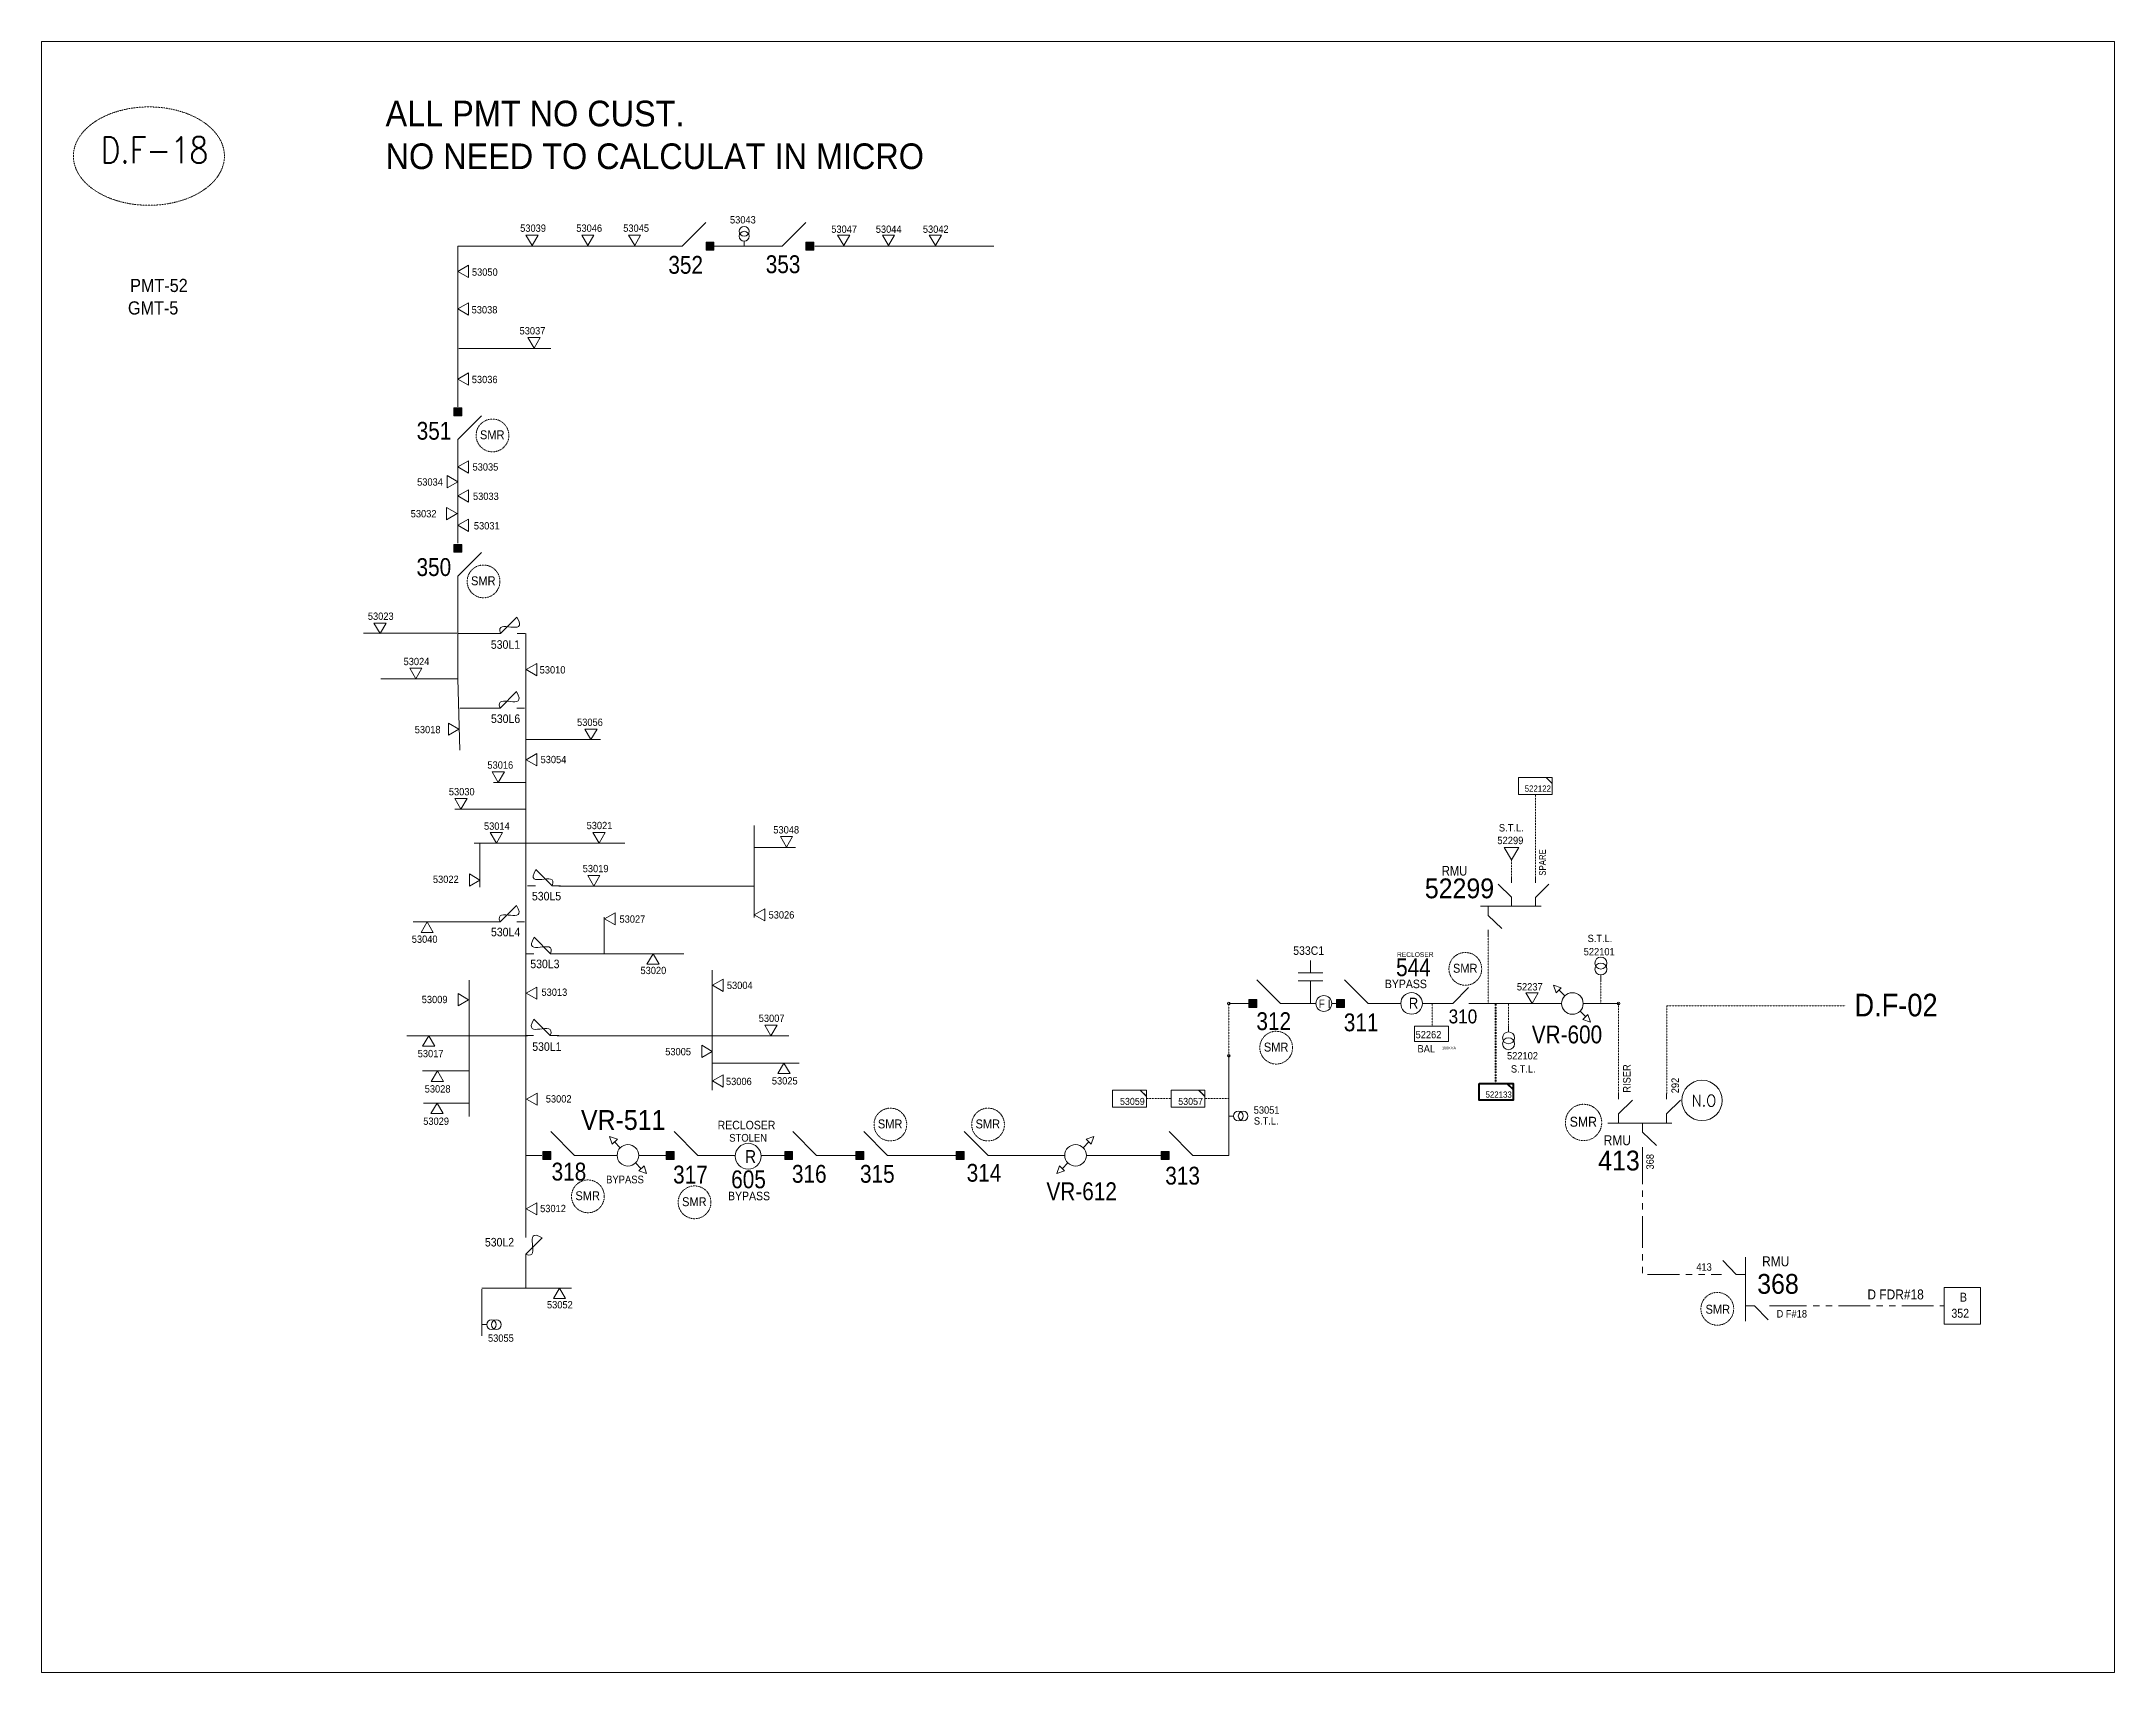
# Model space of a CAD drawing. Header units: metres. Extents: x 65984 to 144644, y -19036 to 23726.
# Drawn here: x 84361 to 85754, y -6092 to -4997 of the extents above; entities that cross this region are included whole.
import ezdxf
from ezdxf.enums import TextEntityAlignment as Align

# ---------------------------------------------------------------- set-up
doc = ezdxf.new("R2010")
doc.units = ezdxf.units.M
doc.header["$MEASUREMENT"] = 0
doc.linetypes.add('( Phantom )', pattern=[2.5, 1.25, -0.25, 0.25, -0.25, 0.25, -0.25])
doc.linetypes.add('DGN Style 3', pattern=[0.013877, 0, -0.013877])
doc.layers.get('0').update_dxf_attribs({"color": 95, "lineweight": 40})
for name, color, linetype, lineweight in [('ABS', 7, 'Continuous', 40), ('ABS NUMBER', 112, 'Continuous', 30), ('CAPACITOR', 5, 'Continuous', 40), ('d_eos', 111, 'Continuous', 40), ('d_eos no', 121, 'Continuous', 40), ('d_fco', 5, 'Continuous', 40), ('d_fco text', 95, 'Continuous', 40), ('d_switch', 95, 'Continuous', 40), ('d_tf', 1, 'Continuous', 40), ('d_tf no', 6, 'Continuous', 40), ('d_ug cable', 95, 'Continuous', 40), ('d_ug tf', 1, 'Continuous', 40), ('EARTH FAULT INDICATOR', 95, 'Continuous', 40), ('FDR  2  05', 154, 'Continuous', 40), ('FDR  2  19', 172, 'Continuous', 40), ('fedr no', 95, 'Continuous', 40), ('GRID STATION  04', 7, 'Continuous', 40), ('Level 37', 7, 'Continuous', 0), ('O H MAIN FEEDER', 4, 'Continuous', 100), ('REGULATOR', 5, 'Continuous', 40), ('SW N O', 114, 'Continuous', 30)]:
    doc.layers.add(name, color=color, linetype=linetype, lineweight=lineweight)
doc.styles.add('NASKHF', font='naskhf.shx', dxfattribs={"height": 8})
doc.styles.add('Style-Andalus', font='andlso.ttf')
doc.styles.add('Style-Arial', font='arial.ttf')
doc.styles.add('Style-ENGINEERING', font='ENGINEERING.shx')
doc.styles.add('Style-msdefault', font='msdefault.shx')
doc.styles.add('Style-STANDARD', font='STANDARD.shx')

msp = doc.modelspace()

# ---------------------------------------------------------------- texts
at = {"layer": 'ABS NUMBER', "color": 7, "lineweight": 13, "style": 'Style-Arial'}
for s, height, width, p in [('352', 11.98, 0.833333, (84782.4, -5140.6)), ('353', 11.98, 0.833333, (84847.8, -5140.2)), ('VR-511', 13.31, 0.9, (84723.7, -5714)), ('605', 11.98, 0.833333, (84824.6, -5754.5)), ('316', 11.98, 0.833333, (84865.4, -5750.8))]:
    msp.add_text(s, height=height, dxfattribs=dict(at, width=width)).set_placement(p, align=Align.TOP_LEFT)
at = {"layer": 'ABS NUMBER', "color": 2, "lineweight": 13, "style": 'Style-Arial', "width": 0.833333}
for s, p in [('351', (84613.4, -5252)), ('350', (84613.3, -5343.5)), ('318', (84704, -5749.3)), ('317', (84785.6, -5751.3)), ('315', (84911.1, -5750.8))]:
    msp.add_text(s, height=11.98, dxfattribs=at).set_placement(p, align=Align.TOP_LEFT)
at = {"layer": 'ABS NUMBER', "color": 7, "lineweight": 13, "style": 'Style-Arial', "width": 0.833333}
for s, p in [('544', (85271.1, -5624.1)), ('311', (85236, -5661.1)), ('VR-600', (85362.2, -5669.2)), ('313', (85116.1, -5764))]:
    msp.add_text(s, height=11.98, dxfattribs=at).set_placement(p)
at = {"layer": 'ABS NUMBER', "color": 2, "lineweight": 13, "style": 'Style-Arial'}
for s, height, width, p in [('312', 11.98, 0.833333, (85177.3, -5660.3)), ('310', 9.35, 0.88, (85306.4, -5655.8))]:
    msp.add_text(s, height=height, dxfattribs=dict(at, width=width)).set_placement(p)
at = {"layer": 'ABS NUMBER', "color": 2, "lineweight": 13, "style": 'Style-Arial', "width": 0.833333}
msp.add_text('314', height=11.98, dxfattribs=at).set_placement((85006, -5750.1), align=Align.TOP_RIGHT)
at = {"layer": 'ABS NUMBER', "color": 7, "lineweight": 13, "style": 'Style-Arial', "width": 0.833333}
msp.add_text('VR-612', height=11.98, dxfattribs=at).set_placement((85083.6, -5762.5), align=Align.TOP_RIGHT)
at = {"layer": 'd_eos no', "color": 7, "linetype": 'Continuous', "lineweight": 13, "style": 'Style-Arial'}
for s, height, width, p in [('PMT-52', 8.84, 0.88, (84421, -5156)), ('GMT-5', 8.84, 0.88, (84419.5, -5171.1)), ('52299', 13.31, 0.9, (85290.4, -5558.5))]:
    msp.add_text(s, height=height, dxfattribs=dict(at, width=width)).set_placement(p, align=Align.TOP_LEFT)
at = {"layer": 'd_eos no', "color": 2, "linetype": 'Continuous', "lineweight": 13, "style": 'Style-Arial', "width": 0.9}
for s, p in [('413', (85406.8, -5741.2)), ('368', (85513.6, -5824))]:
    msp.add_text(s, height=13.31, dxfattribs=at).set_placement(p, align=Align.TOP_LEFT)
at = {"layer": 'd_fco text', "color": 7, "linetype": 'Continuous', "lineweight": 13, "style": 'Style-msdefault', "width": 0.916667}
for s, p in [('530L1', (84682.8, -5398.6)), ('530L6', (84682.9, -5448.4))]:
    msp.add_text(s, height=5.75, rotation=0.0135, dxfattribs=at).set_placement(p, align=Align.TOP_RIGHT)
for s, p in [('530L5', (84690.8, -5567.5)), ('530L3', (84689.7, -5613)), ('530L1', (84691, -5668.5)), ('RECLOSER', (84815.5, -5721.2)), ('530L2', (84659.2, -5799.8))]:
    msp.add_text(s, height=5.75, dxfattribs=at).set_placement(p, align=Align.TOP_LEFT)
at = {"layer": 'd_fco text', "color": 174, "linetype": 'Continuous', "lineweight": 13, "style": 'Style-msdefault', "width": 0.916667}
msp.add_text('530L4', height=5.75, rotation=0.0135, dxfattribs=at).set_placement((84682.9, -5591.6), align=Align.TOP_RIGHT)
msp.add_text('533C1', height=5.75, dxfattribs=at).set_placement((85202, -5609.8))
at = {"layer": 'd_fco text', "color": 7, "linetype": 'Continuous', "lineweight": 13, "style": 'Style-msdefault', "width": 0.916667}
msp.add_text('RECLOSER', height=3.19, dxfattribs=at).set_placement((85271.7, -5611.2))
at = {"layer": 'd_fco text', "color": 2, "linetype": 'Continuous', "lineweight": 13, "attachment_point": 1, "style": 'NASKHF'}
for s, insert, char_height in [('\\Fmsdefault;\\H1x;\\W0.916667; BYPASS \\P', (85261.6, -5626.4), 5.75), ('\\Fmsdefault;\\H1x;\\W0.916667;STOLEN', (84823.3, -5730), 5.175), ('\\Fmsdefault;\\H1x;\\W0.916667;BYPASS', (84740.6, -5758), 5.169), ('\\Fmsdefault;\\H1x;\\W0.916667;BYPASS', (84822.5, -5768.8), 5.743)]:
    msp.add_mtext(s, dxfattribs=dict(at, insert=insert, char_height=char_height))
at = {"layer": 'd_switch', "color": 7, "linetype": 'Continuous', "lineweight": 13, "style": 'Style-ENGINEERING', "width": 0.857143}
msp.add_text('SPARE', height=4.57, rotation=90, dxfattribs=at).set_placement((85367.1, -5538.9), align=Align.TOP_RIGHT)
at = {"layer": 'd_switch', "color": 7, "linetype": 'Continuous', "lineweight": 13, "style": 'Style-ENGINEERING', "width": 0.921053}
for s, p in [('RISER', (85423.5, -5702.3)), ('292', (85456, -5702.7)), ('368', (85439.1, -5753.9))]:
    msp.add_text(s, height=5.06, rotation=90, dxfattribs=at).set_placement(p, align=Align.TOP_LEFT)
at = {"layer": 'd_switch', "color": 2, "linetype": 'Continuous', "lineweight": 13, "style": 'Style-ENGINEERING', "width": 0.921053}
for s, p in [('413', (85472.7, -5816.8)), ('D F#18', (85526.6, -5848.2))]:
    msp.add_text(s, height=5.06, dxfattribs=at).set_placement(p, align=Align.TOP_LEFT)
at = {"layer": 'd_tf no', "color": 2, "linetype": 'Continuous', "lineweight": 13, "style": 'Style-msdefault', "width": 0.945946}
for s, p in [('53039', (84682.9, -5119.5)), ('53046', (84720.6, -5119.5)), ('53045', (84752.1, -5119.5)), ('53043', (84823.8, -5113.9)), ('53047', (84891.8, -5120.2)), ('53044', (84921.7, -5120.2)), ('53042', (84953.3, -5120.2)), ('53038', (84650.3, -5174.3)), ('53037', (84682.5, -5188.4)), ('53036', (84650.4, -5221.1)), ('53035', (84650.9, -5279.8)), ('53033', (84651.2, -5299.5)), ('53032', (84609.4, -5311.2)), ('53031', (84651.8, -5319.3)), ('53056', (84721.1, -5451.2))]:
    msp.add_text(s, height=4.92, dxfattribs=at).set_placement(p, align=Align.TOP_LEFT)
at = {"layer": 'd_tf no', "color": 174, "linetype": 'Continuous', "lineweight": 13, "style": 'Style-msdefault'}
for s, height, width, p in [('53050', 4.92, 0.945946, (84650.5, -5149)), ('53023', 4.92, 0.945946, (84580.6, -5380)), ('53024', 4.92, 0.945946, (84604.6, -5410.4)), ('53010', 4.92, 0.945946, (84696, -5416)), ('53018', 4.92, 0.945946, (84612.1, -5456.1)), ('53016', 4.92, 0.945946, (84660.9, -5479.9)), ('53054', 4.92, 0.945946, (84696.6, -5476.2)), ('53030', 4.92, 0.945946, (84635, -5497.8)), ('53014', 4.92, 0.945946, (84658.6, -5520.9)), ('53021', 4.92, 0.945946, (84727.5, -5520.5)), ('53048', 4.92, 0.945946, (84852.9, -5523.4)), ('S.T.L.', 4.96, 0.947368, (85340.1, -5522)), ('52299', 4.96, 0.947368, (85339.1, -5530.5)), ('53019', 4.92, 0.945946, (84724.9, -5549.4)), ('53022', 4.92, 0.945946, (84624.3, -5556.6)), ('53026', 4.92, 0.945946, (84849.7, -5580.5)), ('53027', 4.92, 0.945946, (84749.6, -5583.3)), ('53040', 4.92, 0.945946, (84610.1, -5596.8)), ('522101', 4.92, 0.945946, (85397.1, -5605.2)), ('53020', 4.92, 0.945946, (84763.7, -5617.8)), ('53009', 4.92, 0.945946, (84616.8, -5637.3)), ('53013', 4.92, 0.945946, (84697.2, -5632.4)), ('53004', 4.92, 0.945946, (84821.7, -5627.8)), ('53007', 4.92, 0.945946, (84843.1, -5649.9)), ('53017', 4.92, 0.945946, (84614.1, -5673.6)), ('53005', 4.92, 0.945946, (84780.3, -5672.3)), ('53006', 4.92, 0.945946, (84821.1, -5692.3)), ('53025', 4.92, 0.945946, (84851.9, -5691.9)), ('53028', 4.92, 0.945946, (84618.8, -5697.3)), ('53029', 4.92, 0.945946, (84617.8, -5719)), ('53012', 4.92, 0.945946, (84696.3, -5777.6)), ('53052', 4.92, 0.945946, (84700.9, -5842.2)), ('53055', 4.92, 0.945946, (84661.3, -5864.6))]:
    msp.add_text(s, height=height, dxfattribs=dict(at, width=width)).set_placement(p, align=Align.TOP_LEFT)
at = {"layer": 'd_tf no', "color": 2, "linetype": 'Continuous', "lineweight": 13, "style": 'Style-msdefault', "width": 0.945946}
msp.add_text('53034', height=4.92, dxfattribs=at).set_placement((84631, -5289.9), align=Align.TOP_RIGHT)
at = {"layer": 'd_tf no', "color": 174, "linetype": 'Continuous', "lineweight": 13, "style": 'Style-msdefault', "width": 0.945946}
for s, height, p in [('522122', 4.18, (85375.1, -5496.1)), ('53002', 4.92, (84717.4, -5704)), ('53059', 4.72, (85102.3, -5705.8)), ('53057', 4.72, (85141.4, -5705.8)), ('53051', 4.92, (85192.8, -5711.5))]:
    msp.add_text(s, height=height, dxfattribs=at).set_placement(p, align=Align.TOP_RIGHT)
at = {"layer": 'd_tf no', "color": 7, "linetype": 'Continuous', "lineweight": 13, "style": 'Style-msdefault', "width": 0.945946}
msp.add_text('S.T.L.', height=4.92, dxfattribs=at).set_placement((85399.7, -5596.3), align=Align.TOP_LEFT)
at = {"layer": 'd_tf no', "color": 2, "linetype": 'Continuous', "lineweight": 13, "style": 'Style-msdefault', "width": 0.945946}
msp.add_text('52237', height=4.92, dxfattribs=at).set_placement((85352.2, -5633.7))
at = {"layer": 'd_tf no', "color": 174, "linetype": 'Continuous', "lineweight": 13, "style": 'Style-msdefault', "width": 0.945946}
for s, height, p in [('52262', 4.92, (85284.2, -5665.8)), ('100KVA', 1.86, (85301.9, -5673.2)), ('522102', 4.92, (85345.6, -5680))]:
    msp.add_text(s, height=height, dxfattribs=at).set_placement(p)
at = {"layer": 'd_tf no', "color": 7, "linetype": 'Continuous', "lineweight": 13, "style": 'Style-msdefault', "width": 0.945946}
for s, p in [('BAL', (85285.5, -5675.3)), ('S.T.L.', (85348.2, -5688.8))]:
    msp.add_text(s, height=4.92, dxfattribs=at).set_placement(p)
at = {"layer": 'd_tf no', "color": 174, "linetype": 'Continuous', "lineweight": 40, "style": 'Style-msdefault', "width": 0.945946}
msp.add_text('522133', height=4.18, dxfattribs=at).set_placement((85348.8, -5701.5), align=Align.TOP_RIGHT)
at = {"layer": 'd_tf no', "color": 7, "linetype": 'Continuous', "lineweight": 13, "style": 'Style-msdefault', "width": 0.945946}
msp.add_text('S.T.L.', height=4.92, dxfattribs=at).set_placement((85192.2, -5718.8), align=Align.TOP_RIGHT)
at = {"layer": 'd_tf no', "color": 2, "linetype": 'Continuous', "lineweight": 13, "ltscale": 2.495242, "insert": (84592.5, -5036.4), "char_height": 17.204, "attachment_point": 1, "style": 'NASKHF'}
msp.add_mtext('\\Fmsdefault;\\H1x;\\W0.945946;ALL PMT NO CUST.\\PNO NEED TO CALCULAT IN MICRO', dxfattribs=at)
at = {"layer": 'd_tf no', "color": 2, "lineweight": 13, "attachment_point": 1, "style": 'NASKHF'}
for insert, char_height in [((84655.9, -5257.7), 5.992), ((84649.9, -5355.7), 5.992), ((85309.3, -5615.8), 5.992), ((85182.3, -5668.7), 5.992), ((84923.1, -5720.3), 5.992), ((84988.7, -5720.3), 5.992), ((85387.7, -5718.5), 6.658), ((84720, -5768.5), 5.992), ((84791.6, -5772.5), 5.992), ((85478.9, -5844.7), 5.992)]:
    msp.add_mtext('\\Fmsdefault;\\H1x;\\W0.925;SMR\\P', dxfattribs=dict(at, insert=insert, char_height=char_height))
at = {"layer": 'fedr no', "color": 6, "linetype": 'Continuous', "lineweight": 13, "style": 'Style-STANDARD', "width": 0.909091}
msp.add_text('D.F-18', height=17.68, dxfattribs=at).set_placement((84437.3, -5069.5), align=Align.MIDDLE_CENTER)
at = {"layer": 'GRID STATION  04', "color": 55, "linetype": 'Continuous', "lineweight": 13, "style": 'Style-msdefault', "width": 0.9}
msp.add_text('D.F-02', height=15.18, dxfattribs=at).set_placement((85578.9, -5635.9), align=Align.TOP_LEFT)
at = {"layer": 'GRID STATION  04', "color": 7, "linetype": 'Continuous', "lineweight": 13, "style": 'Style-msdefault', "width": 0.9}
msp.add_text('D FDR#18', height=6.66, dxfattribs=at).set_placement((85587.6, -5834.4), align=Align.TOP_LEFT)
at = {"layer": 'GRID STATION  04', "color": 174, "linetype": 'Continuous', "lineweight": 13, "style": 'Style-msdefault', "width": 0.888889}
for s, p in [('B', (85649.7, -5836.6)), ('352', (85644, -5847.4))]:
    msp.add_text(s, height=5.99, dxfattribs=at).set_placement(p, align=Align.TOP_LEFT)
at = {"layer": 'Level 37', "color": 7, "linetype": 'Continuous', "lineweight": 13, "style": 'Style-msdefault', "width": 0.86}
msp.add_text('RMU', height=6.52, dxfattribs=at).set_placement((85301.8, -5550.1), align=Align.TOP_LEFT)
at = {"layer": 'Level 37', "color": 2, "linetype": 'Continuous', "lineweight": 13, "style": 'Style-msdefault', "width": 0.9}
for p in [(85410.5, -5730.9), (85516.9, -5812.2)]:
    msp.add_text('RMU', height=6.66, dxfattribs=at).set_placement(p, align=Align.TOP_LEFT)

# ---------------------------------------------------------------- blocks, each defined once
blk = doc.blocks.new('*U1326')
at = {"layer": 'd_eos', "color": 2, "linetype": 'Continuous', "lineweight": 13, "ltscale": 1.821262}
for p, q in [((-12.9, 12.1), (-12.9, 14.9)), ((-12.9, 4.7), (-5.9, 11.5)), ((11.3, 12.1), (11.3, 14.9)), ((11.3, 4.7), (18.3, 11.5)), ((14, 0), (-18.3, 0)), ((-12.9, 0), (-12.9, 4.7)), ((-0.8, 0), (-0.8, -4.6)), ((11.3, 0), (11.3, 4.7)), ((-0.8, -4.6), (6.2, -11.4)), ((-0.8, -12.1), (-0.8, -14.9))]:
    blk.add_line(p, q, dxfattribs=at)
blk = doc.blocks.new('TFU_1_3')
at = {"color": 0, "linetype": 'ByBlock', "lineweight": -2, "ltscale": 500}
blk.add_line((0, 5000), (0, 0), dxfattribs=at)
for centre in [(0, 15000), (0, 10000)]:
    blk.add_circle(centre, 5000, dxfattribs=at)
blk = doc.blocks.new('ABS2_1_1')
at = {"color": 0, "linetype": 'ByBlock', "lineweight": -2, "ltscale": 500}
for q in [(-29900, 43500), (0, 0)]:
    blk.add_line((0, 13600), q, dxfattribs=at)
at = {"color": 0, "linetype": 'ByBlock', "lineweight": -2, "ltscale": 500, "flags": 128}
for points in [[(5000, 43600), (-5000, 43600), (-5000, 53600), (5000, 53600)], [(3791, 49653), (3791, 49653), (3791, 49653)]]:
    blk.add_lwpolyline(points, close=True, dxfattribs=at)
at = {"color": 0, "linetype": 'ByBlock', "lineweight": -2, "ltscale": 500}
for points in [[(5000, 43600), (-5000, 43600), (5000, 53600), (-5000, 53600)], [(3791, 49653), (3791, 49653), (3791, 49653)]]:
    blk.add_solid(points, dxfattribs=at)
blk = doc.blocks.new('*U1316')
at = {"layer": 'CAPACITOR', "color": 5, "linetype": 'Continuous', "lineweight": 13}
for p, q in [((0, 6.5), (0, 15)), ((-8.6, 6.5), (8.6, 6.5)), ((-8.6, 0.7), (8.6, 0.7)), ((0, -15), (0, 0.7)), ((0, -14.9), (0, -1.1))]:
    blk.add_line(p, q, dxfattribs=at)
blk = doc.blocks.new('*U1012')
at = {"layer": 'd_fco', "color": 7, "linetype": 'Continuous', "lineweight": 13}
blk.add_line((-4.6, 4.2), (-10.1, 4.2), dxfattribs=at)
at = {"layer": 'd_fco', "color": 7, "linetype": 'Continuous', "lineweight": 13, "flags": 128}
blk.add_lwpolyline([(13, 4.2), (7.1, 4.2), (-4.4, -7.3)], dxfattribs=at)
at = {"layer": 'd_fco', "color": 7, "linetype": 'Continuous', "lineweight": 13}
blk.add_open_spline([(-4.4, -7.3), (-13, 7.7), (11.6, -7.7), (7.1, 4.2)], degree=3, dxfattribs=at)
blk = doc.blocks.new('*U1328')
at = {"layer": 'REGULATOR', "color": 7, "linetype": 'Continuous', "lineweight": 13, "extrusion": (0, 0, -1)}
blk.add_circle((0, 0.1), 7.56, dxfattribs=at)
at = {"layer": 'ABS NUMBER', "color": 7, "lineweight": 13, "extrusion": (0, 0, -1), "style": 'Style-ENGINEERING', "width": 0.9}
blk.add_text('R', height=7.56, rotation=180, dxfattribs=at).set_placement((1.9, 3.7))
blk = doc.blocks.new('*U1059')
at = {"layer": 'REGULATOR', "color": 7, "linetype": 'Continuous', "lineweight": 13}
blk.add_circle((0, 0.1), 7.56, dxfattribs=at)
at = {"layer": 'ABS NUMBER', "color": 7, "lineweight": 13, "style": 'Style-ENGINEERING', "width": 0.9}
blk.add_text('R', height=7.56, dxfattribs=at).set_placement((-1.9, 3.7), align=Align.TOP_LEFT)
blk = doc.blocks.new('TFU_150')
at = {"layer": 'd_tf', "color": 174, "linetype": 'Continuous', "lineweight": 13, "ltscale": 0.000520256}
blk.add_line((0, 10), (0, 0), dxfattribs=at)
for centre in [(0, 30), (0, 20)]:
    blk.add_circle(centre, 10, dxfattribs=at)
blk = doc.blocks.new('*U1330')
at = {"layer": 'ABS', "color": 2, "linetype": 'Continuous', "lineweight": 13, "ltscale": 0.157606}
for p, q in [((-8.3, 8.2), (-15.7, 8.2)), ((-8.3, 8.2), (7.9, -8.1)), ((15.7, 8.2), (8.3, 8.2))]:
    blk.add_line(p, q, dxfattribs=at)
blk = doc.blocks.new('*U1006')
at = {"layer": 'EARTH FAULT INDICATOR', "color": 2, "linetype": 'Continuous', "lineweight": 13}
blk.add_circle((0, 0.1), 4, dxfattribs=at)
at = {"layer": 'EARTH FAULT INDICATOR', "color": 2, "lineweight": 13, "style": 'Style-Andalus', "width": 0.9}
blk.add_text('F I', height=4.23, dxfattribs=at).set_placement((-2.6, 2.1), align=Align.TOP_LEFT)
blk = doc.blocks.new('*U1331')
at = {"layer": 'd_fco', "color": 174, "linetype": 'Continuous', "lineweight": 13}
blk.add_line((-4.6, 4.2), (-10.1, 4.2), dxfattribs=at)
at = {"layer": 'd_fco', "color": 174, "linetype": 'Continuous', "lineweight": 13, "flags": 128}
blk.add_lwpolyline([(13, 4.2), (7.1, 4.2), (-4.4, -7.3)], dxfattribs=at)
at = {"layer": 'd_fco', "color": 174, "linetype": 'Continuous', "lineweight": 13}
blk.add_open_spline([(-4.4, -7.3), (-13, 7.7), (11.6, -7.7), (7.1, 4.2)], degree=3, dxfattribs=at)
blk = doc.blocks.new('TFU_151')
at = {"layer": 'd_tf', "color": 174, "linetype": 'Continuous', "lineweight": 13, "ltscale": 0.000408975}
blk.add_line((0, 10), (0, 0), dxfattribs=at)
for centre in [(0, 30), (0, 20)]:
    blk.add_circle(centre, 10, dxfattribs=at)
blk = doc.blocks.new('*U2557')
at = {"layer": 'REGULATOR', "color": 7, "linetype": 'Continuous', "lineweight": 13}
for p, q in [((24, 25.1), (13.4, 14.5)), ((-14.9, -13.7), (-25.5, -24.4))]:
    blk.add_line(p, q, dxfattribs=at)
at = {"layer": 'REGULATOR', "color": 7, "linetype": 'Continuous', "lineweight": 13, "flags": 128}
for points in [[(29.5, 20), (34.4, 34.3), (20.1, 29.6)], [(-29.6, -20), (-34.4, -34.3), (-20.1, -29.5)]]:
    blk.add_lwpolyline(points, close=True, dxfattribs=at)
at = {"layer": 'REGULATOR', "color": 7, "linetype": 'Continuous', "lineweight": 13}
blk.add_circle((-0.8, 0.4), 20, dxfattribs=at)
blk = doc.blocks.new('TF_8')
at = {"color": 0, "linetype": 'ByBlock', "lineweight": -2}
blk.add_line((6.3, 4.95), (9.9, 1.35), dxfattribs=at)
blk.add_3dface([(-10.1, 4.95), (9.9, 4.95), (9.9, -5.05), (-10.1, -5.05)], dxfattribs=at)
blk = doc.blocks.new('*U3168')
at = {"layer": 'd_ug tf', "color": 174, "linetype": 'Continuous', "lineweight": 13, "flags": 128}
blk.add_lwpolyline([(11.5, 1.7), (7.3, 5.7), (11.5, 5.7)], close=True, dxfattribs=at)
at = {"layer": 'd_ug tf', "color": 174, "linetype": 'Continuous', "lineweight": 13, "xscale": 1.147979204721027, "yscale": 1.147979204721027, "zscale": 0.3074349725388492, "rotation": 359.9999999999999}
blk.add_blockref('TF_8', (0.1, 0), dxfattribs=at)
blk = doc.blocks.new('TRA1_1266')
at = {"layer": 'd_tf', "color": 174, "linetype": 'Continuous', "lineweight": 13, "ltscale": 0.000495108, "extrusion": (0, 0, -1), "flags": 128}
blk.add_lwpolyline([(-10, -17), (0, 0), (10, -17)], close=True, dxfattribs=at)
blk = doc.blocks.new('TRA1_1265')
at = {"layer": 'd_tf', "color": 174, "linetype": 'Continuous', "lineweight": 13, "ltscale": 0.000495108, "xscale": 1.000046566207834, "yscale": 1.000046566207834, "zscale": 1.000046566207834, "rotation": 180}
blk.add_blockref('TRA1_1266', (0, 0), dxfattribs=at)
blk = doc.blocks.new('*U2173')
at = {"layer": 'd_ug tf', "color": 174, "linetype": 'Continuous', "lineweight": 40, "flags": 128}
blk.add_lwpolyline([(11.5, 1.7), (7.3, 5.7), (11.5, 5.7)], close=True, dxfattribs=at)
at = {"layer": 'd_ug tf', "color": 174, "linetype": 'Continuous', "lineweight": 40, "xscale": 1.147979204721027, "yscale": 1.147979204721027, "zscale": 0.3074349725388492, "rotation": 359.9999999999999}
blk.add_blockref('TF_8', (0.1, 0), dxfattribs=at)
blk = doc.blocks.new('*U3699')
at = {"layer": 'SW N O', "color": 3, "lineweight": 13}
blk.add_circle((0, 0), 16.8, dxfattribs=at)
at = {"layer": 'SW N O', "color": 3, "lineweight": 13, "style": 'Style-STANDARD'}
blk.add_text('N.O', height=9.6, dxfattribs=at).set_placement((1.7, -0.2), align=Align.MIDDLE_CENTER)

# ---------------------------------------------------------------- linework, layer by layer
at = {"layer": 'd_eos', "color": 7, "linetype": 'Continuous', "lineweight": 13, "ltscale": 0.832639}
for p, q in [((85348.7, -5571.1), (85339.6, -5562.3)), ((85348.7, -5561.4), (85348.7, -5557.8)), ((85364.6, -5561.4), (85364.6, -5557.8)), ((85364.6, -5571.2), (85373.7, -5562.3)), ((85368.6, -5577.2), (85327.8, -5577.2)), ((85332.9, -5577.2), (85332.9, -5583.3)), ((85348.7, -5577.2), (85348.7, -5571.1)), ((85364.6, -5577.2), (85364.6, -5571.2)), ((85332.9, -5583.3), (85342, -5592.1)), ((85332.9, -5593), (85332.9, -5596.7))]:
    msp.add_line(p, q, dxfattribs=at)
at = {"layer": 'd_eos', "color": 2, "linetype": 'Continuous', "lineweight": 13, "ltscale": 0.849632}
for p, q in [((85499.5, -5824.3), (85490.4, -5815)), ((85505.7, -5855.7), (85505.7, -5812.7)), ((85489.6, -5824.3), (85485.8, -5824.3)), ((85505.7, -5824.3), (85499.5, -5824.3)), ((85505.7, -5845.4), (85511.8, -5845.4)), ((85511.8, -5845.4), (85520.9, -5854.7)), ((85521.8, -5845.4), (85525.5, -5845.4))]:
    msp.add_line(p, q, dxfattribs=at)
at = {"layer": 'd_tf', "color": 174, "linetype": 'Continuous', "lineweight": 13, "ltscale": 0.000408975, "flags": 128}
for points in [[(84686.8, -5126.6), (84695, -5126.6), (84690.9, -5133.7)], [(84724.2, -5126.6), (84732.4, -5126.6), (84728.3, -5133.7)], [(84755.7, -5126.6), (84763.8, -5126.6), (84759.8, -5133.7)], [(84896.1, -5126.6), (84904.3, -5126.6), (84900.2, -5133.7)], [(84926.1, -5126.6), (84934.2, -5126.6), (84930.2, -5133.7)], [(84957.6, -5126.6), (84965.8, -5126.6), (84961.7, -5133.7)], [(84648.1, -5146.9), (84648.1, -5155.1), (84641, -5151)], [(84648.1, -5172.2), (84648.1, -5180.3), (84641, -5176.2)], [(84688.1, -5195.4), (84696.3, -5195.4), (84692.2, -5202.5)], [(84648.1, -5219.2), (84648.1, -5227.4), (84641, -5223.3)], [(84633.9, -5288.1), (84633.9, -5296.3), (84641, -5292.2)], [(84648.1, -5278.2), (84648.1, -5286.4), (84641, -5282.3)], [(84648.1, -5297.6), (84648.1, -5305.8), (84641, -5301.7)], [(84633.4, -5317.7), (84633.4, -5309.5), (84640.5, -5313.6)], [(84648.1, -5317.3), (84648.1, -5325.5), (84641, -5321.4)], [(84584.7, -5387.1), (84592.9, -5387.1), (84588.8, -5394.1)], [(84694.1, -5414.2), (84694.1, -5422.4), (84687, -5418.3)], [(84608.7, -5417.4), (84616.8, -5417.4), (84612.8, -5424.5)], [(84634.8, -5462.4), (84634.8, -5454.2), (84641.8, -5458.3)], [(84726.3, -5458.2), (84734.5, -5458.2), (84730.4, -5465.3)], [(84694.1, -5474.7), (84694.1, -5482.8), (84687, -5478.8)], [(84664.2, -5486.9), (84672.3, -5486.9), (84668.2, -5494)], [(84639, -5504.9), (84647.2, -5504.9), (84643.1, -5512)], [(84662.8, -5527.7), (84671, -5527.7), (84666.9, -5534.8)], [(84731.8, -5527.7), (84740, -5527.7), (84735.9, -5534.8)], [(84857.6, -5530.3), (84865.8, -5530.3), (84861.7, -5537.4)], [(84648.8, -5563.7), (84648.8, -5555.5), (84655.9, -5559.6)], [(84728.3, -5556.5), (84736.5, -5556.5), (84732.4, -5563.6)], [(84746.6, -5581.5), (84746.6, -5589.7), (84739.5, -5585.6)], [(84847.1, -5578.9), (84847.1, -5587), (84840.1, -5582.9)], [(84624.5, -5594.8), (84616.3, -5594.8), (84620.4, -5587.7)], [(84776.2, -5616.1), (84768, -5616.1), (84772.1, -5609)], [(84641.2, -5644), (84641.2, -5635.8), (84648.3, -5639.9)], [(84694.1, -5631.4), (84694.1, -5639.6), (84687, -5635.5)], [(84819.2, -5626.2), (84819.2, -5634.3), (84812.1, -5630.2)], [(85366.4, -5635.3), (85358.3, -5635.3), (85362.4, -5642.4)], [(84625.6, -5671.1), (84617.4, -5671.1), (84621.5, -5664.1)], [(84847.2, -5657), (84855.4, -5657), (84851.3, -5664.1)], [(84804.8, -5678.7), (84804.8, -5670.5), (84811.9, -5674.6)], [(84631.4, -5694.8), (84623.2, -5694.8), (84627.3, -5687.7)], [(84819.2, -5690.3), (84819.2, -5698.5), (84812.1, -5694.4)], [(84864.1, -5689.5), (84855.9, -5689.5), (84860, -5682.4)], [(84694.2, -5710.8), (84694.2, -5702.6), (84687.1, -5706.7)], [(84631.2, -5716.4), (84623, -5716.4), (84627.1, -5709.3)], [(84694.1, -5776.2), (84694.1, -5784.4), (84687, -5780.3)], [(84713.4, -5840.5), (84705.2, -5840.5), (84709.3, -5833.5)]]:
    msp.add_lwpolyline(points, close=True, dxfattribs=at)
at = {"layer": 'd_ug cable', "color": 174, "linetype": 'DGN Style 3', "lineweight": 13}
for p, q in [((85364.6, -5557.8), (85364.6, -5502.1)), ((85348.7, -5557.8), (85348.7, -5546.1)), ((85332.9, -5642.4), (85332.9, -5596.7)), ((85158.7, -5677.5), (85158.7, -5642.4)), ((85420.4, -5702.8), (85420.4, -5642.4)), ((85103.4, -5706.2), (85119.5, -5706.2)), ((85142.6, -5706.2), (85158.7, -5706.2))]:
    msp.add_line(p, q, dxfattribs=at)
at = {"layer": 'd_ug cable', "color": 126, "linetype": 'DGN Style 3', "lineweight": 13}
for p, q in [((85453, -5702.8), (85453, -5644.1)), ((85453, -5644.1), (85572.6, -5644.1))]:
    msp.add_line(p, q, dxfattribs=at)
at = {"layer": 'd_ug cable', "color": 174, "linetype": '( Phantom )', "lineweight": 13, "ltscale": 17.040617, "flags": 128}
for points in [[(85436.6, -5742.5), (85436.6, -5824.3), (85485.9, -5824.3)], [(85525.5, -5845.4), (85639.1, -5845.4)]]:
    msp.add_lwpolyline(points, dxfattribs=at)
at = {"layer": 'd_ug cable', "color": 1, "linetype": 'DGN Style 3', "lineweight": 13}
for centre, radius in [((84664.3, -5261.1), 11), ((84658.3, -5359.1), 11), ((85317.6, -5619.2), 11), ((85190.6, -5672.1), 11), ((84931.5, -5723.7), 11), ((84997.1, -5723.7), 11), ((85397, -5722.3), 12.2), ((84728.4, -5771.9), 11), ((84800, -5775.9), 11), ((85486.8, -5847.4), 11)]:
    msp.add_circle(centre, radius, dxfattribs=at)
at = {"layer": 'd_ug tf', "color": 174, "linetype": 'Continuous', "lineweight": 13, "flags": 128}
msp.add_lwpolyline([(85283.4, -5657.6), (85306.4, -5657.6), (85306.4, -5667.9), (85283.4, -5667.9)], close=True, dxfattribs=at)
at = {"layer": 'FDR  2  05', "color": 174, "linetype": 'Continuous', "lineweight": 13}
for p, q in [((84641.8, -5202.8), (84703.4, -5202.8)), ((84640.3, -5393.8), (84577.7, -5393.8)), ((84641, -5394.1), (84641, -5424.5)), ((84641, -5424.5), (84589.3, -5424.5)), ((84641, -5424.5), (84642.3, -5472.3)), ((84664.3, -5444.2), (84642.3, -5444.2)), ((84736.8, -5465.3), (84686.6, -5465.3)), ((84686.6, -5494), (84664.9, -5494)), ((84686.6, -5512), (84639, -5512)), ((84840, -5523), (84840, -5584.7)), ((84651.9, -5534.8), (84753.1, -5534.8)), ((84655.7, -5534.8), (84655.7, -5564.3)), ((84840.2, -5537.7), (84867.7, -5537.7)), ((84708.8, -5563.6), (84840, -5563.6)), ((84664.2, -5587.7), (84611.1, -5587.7)), ((84739.3, -5609), (84739.3, -5584.4)), ((84707.9, -5609), (84792.7, -5609)), ((84811.8, -5700.7), (84811.8, -5620.1)), ((84648.7, -5718.2), (84648.7, -5626.7)), ((84606.8, -5664.1), (84687.9, -5664.1)), ((84707.8, -5664.1), (84863.4, -5664.1)), ((84617.4, -5687.7), (84648.9, -5687.7)), ((84811.8, -5682.4), (84870.3, -5682.4)), ((84618, -5709.3), (84648.9, -5709.3)), ((84686.6, -5833.5), (84686.6, -5814.4)), ((84717.3, -5833.5), (84657.2, -5833.5)), ((84657.2, -5865.5), (84657.2, -5834.2))]:
    msp.add_line(p, q, dxfattribs=at)
at = {"layer": 'FDR  2  19', "color": 174, "linetype": 'DGN Style 3', "lineweight": 13}
for p, q in [((85408.6, -5627.3), (85408.6, -5642.4)), ((85295.4, -5657.5), (85295.4, -5642.4)), ((85346.6, -5657.5), (85346.6, -5642.4))]:
    msp.add_line(p, q, dxfattribs=at)
at = {"layer": 'FDR  2  19', "color": 174, "linetype": 'DGN Style 3', "lineweight": 53}
msp.add_line((85338, -5696.1), (85338, -5642.4), dxfattribs=at)
at = {"layer": 'fedr no', "color": 82, "linetype": 'DGN Style 3', "lineweight": 13, "true_color": 0x1dc70e}
msp.add_ellipse((84433.6, -5073.6), major_axis=(50.7, 0), ratio=0.651175, dxfattribs=at)
at = {"layer": 'GRID STATION  04', "color": 174, "linetype": 'Continuous', "lineweight": 13, "ltscale": 0.783868, "flags": 128}
msp.add_lwpolyline([(85639.1, -5857.6), (85639.1, -5833.2), (85663.5, -5833.2), (85663.5, -5857.6)], close=True, dxfattribs=at)
at = {"layer": 'O H MAIN FEEDER', "color": 174, "lineweight": 13, "ltscale": 0.477503}
for p, q in [((84686.6, -5794.3), (84686.6, -5394.1)), ((85175.4, -5642.4), (85158.7, -5642.4)), ((85217.3, -5642.4), (85198, -5642.4)), ((85231.7, -5642.4), (85227.9, -5642.4)), ((85274.1, -5642.4), (85258.9, -5642.4)), ((85304.4, -5642.4), (85288.7, -5642.4)), ((85382.3, -5642.4), (85324.9, -5642.4)), ((85420.4, -5642.4), (85396.8, -5642.4)), ((84975.7, -5744.4), (84948.3, -5744.4)), ((85004.3, -5744.4), (85048.6, -5744.4)), ((85063.1, -5744.4), (85113.3, -5744.4))]:
    msp.add_line(p, q, dxfattribs=at)
at = {"layer": 'O H MAIN FEEDER', "color": 140, "lineweight": 13, "ltscale": 0.498271, "flags": 128}
msp.add_lwpolyline([(84361.4, -4996.7), (85753.6, -4996.7), (85753.6, -6091.6), (84361.4, -6091.6)], close=True, dxfattribs=at)
at = {"layer": 'O H MAIN FEEDER', "color": 174, "lineweight": 13, "ltscale": 0.477503, "flags": 128}
for points in [[(84641, -5241.9), (84641, -5134)], [(84641, -5134), (84785.8, -5134)], [(84812.9, -5134), (84852.4, -5134)], [(84880.8, -5134), (85000.9, -5134)], [(84641, -5333.5), (84641, -5270.3)], [(84641, -5394.1), (84641, -5360.1)], [(84665.3, -5394.1), (84641, -5394.1)], [(85158.7, -5677.5), (85158.7, -5744.4), (85141.9, -5744.4)], [(84697.4, -5744.4), (84686.6, -5744.4)], [(84748, -5744.4), (84726, -5744.4)], [(84781, -5744.4), (84762.5, -5744.4)], [(84827.4, -5744.4), (84808.3, -5744.4)], [(84860.3, -5744.4), (84844.6, -5744.4)], [(84908.3, -5744.4), (84885.8, -5744.4)], [(84948.3, -5744.4), (84935.3, -5744.4)]]:
    msp.add_lwpolyline(points, dxfattribs=at)
at = {"layer": 'O H MAIN FEEDER', "color": 174, "lineweight": 13, "ltscale": 0.477503}
for centre, radius in [((85158.7, -5642.4), 0.872), ((85420.4, -5642.4), 0.904), ((85158.7, -5677.5), 0.872)]:
    msp.add_circle(centre, radius, dxfattribs=at)

# ---------------------------------------------------------------- block references
at = {"layer": 'ABS', "color": 7, "linetype": 'Continuous', "lineweight": 13, "ltscale": 0.7949, "zscale": 0.0003526938902128904}
for p, xscale, yscale, rotation in [((84784.5, -5134), 0.0005325836489201523, 0.0005325836489201523, 269.9999999999997), ((84851.5, -5134), 0.0005325836489201523, 0.0005325836489201523, 269.9999999999997), ((85259.6, -5642.4), 0.0005325836489201523, -0.0005325836489201526, 270.0000000000002), ((84889.1, -5744.4), 0.0005325836489201523, -0.0005325836489201526, 270.0000000000002), ((85141.9, -5744.4), 0.0005325836489201522, -0.0005325836489201526, 270.0000000000003)]:
    msp.add_blockref('ABS2_1_1', p, dxfattribs=dict(at, xscale=xscale, yscale=yscale, rotation=rotation))
at = {"layer": 'ABS', "color": 2, "linetype": 'Continuous', "lineweight": 13, "ltscale": 0.7949, "xscale": 0.0005325836489201523, "yscale": -0.0005325836489201526, "zscale": 0.0003526938902128904}
for p, rotation in [((84641, -5271.1), 180.0000000000002), ((84641, -5362.8), 180.0000000000002), ((85200.8, -5642.4), 270.0000000000002), ((84726.7, -5744.4), 270.0000000000002), ((84809.5, -5744.4), 270.0000000000002), ((84936.8, -5744.4), 270.0000000000002), ((85004.3, -5744.4), 270.0000000000003)]:
    msp.add_blockref('ABS2_1_1', p, dxfattribs=dict(at, rotation=rotation))
at = {"layer": 'ABS', "color": 2, "linetype": 'Continuous', "lineweight": 13, "ltscale": 0.157606, "extrusion": (0, 0, -1), "xscale": 0.65219, "yscale": 0.65219, "zscale": 0.65219, "rotation": 180}
msp.add_blockref('*U1330', (-85314.6, -5637.1), dxfattribs=at)
at = {"layer": 'CAPACITOR', "color": 5, "linetype": 'Continuous', "lineweight": 13, "extrusion": (0, 0, -1), "xscale": 0.9583200000000003, "yscale": 0.9583200000000003, "zscale": 0.9583200000000003}
msp.add_blockref('*U1316', (-85213.6, -5628), dxfattribs=at)
at = {"layer": 'd_eos', "color": 2, "linetype": 'Continuous', "lineweight": 13, "ltscale": 0.849632, "xscale": 1.331, "yscale": 1.331, "zscale": 1.331}
msp.add_blockref('*U1326', (85437.7, -5722.7), dxfattribs=at)
at = {"layer": 'd_fco', "color": 7, "linetype": 'Continuous', "lineweight": 13, "xscale": 0.9583200000000002, "yscale": 0.9583200000000002, "zscale": 0.9583200000000002, "rotation": 180.0135097814725}
for p in [(84676.5, -5390.1), (84676.2, -5440.1)]:
    msp.add_blockref('*U1012', p, dxfattribs=at)
at = {"layer": 'd_fco', "color": 7, "linetype": 'Continuous', "lineweight": 13, "extrusion": (0, 0, -1), "xscale": 0.9583200000000003, "yscale": 0.9583200000000003, "zscale": 0.9583200000000003}
for p, rotation in [((-84697.6, -5559.5), 179.9999999998984), ((-84696.5, -5605), 179.9999999998984), ((-84696.3, -5660), 179.9999999998984), ((-84690.7, -5804), 270.0000000000001)]:
    msp.add_blockref('*U1012', p, dxfattribs=dict(at, rotation=rotation))
at = {"layer": 'd_fco', "color": 174, "linetype": 'Continuous', "lineweight": 13, "xscale": 0.9583200000000002, "yscale": 0.9583200000000002, "zscale": 0.9583200000000002, "rotation": 180.0135097814725}
msp.add_blockref('*U1331', (84676.2, -5583.6), dxfattribs=at)
at = {"layer": 'd_tf', "color": 174, "linetype": 'Continuous', "lineweight": 13, "ltscale": 0.000408975}
for name, p, xscale, yscale, zscale, rotation in [('TFU_151', (84833.3, -5134), 0.3300394294404759, 0.3300394294404759, 0.3300394294404759, 359.9999999999999), ('TFU_1_3', (85158.7, -5718), 0.0006455046545772447, -0.0006455046545772451, 0.0004907697784587902, 90.00000000000007), ('TFU_1_3', (84657.2, -5858), 0.0006455046545772447, 0.0006455046545772447, 0.0004907697784587902, 270)]:
    msp.add_blockref(name, p, dxfattribs=dict(at, xscale=xscale, yscale=yscale, zscale=zscale, rotation=rotation))
at = {"layer": 'd_tf', "color": 174, "linetype": 'Continuous', "lineweight": 13, "ltscale": 0.000495108, "extrusion": (0, 0, -1), "xscale": 0.49247, "yscale": 0.49247, "zscale": 0.49247}
msp.add_blockref('TRA1_1265', (-85348.7, -5546.1), dxfattribs=at)
at = {"layer": 'd_tf', "color": 174, "linetype": 'Continuous', "lineweight": 13, "ltscale": 0.000520256, "extrusion": (0, 0, -1), "xscale": 0.3993000000000001, "yscale": 0.3993000000000001, "zscale": 0.3993000000000001, "rotation": 359.9999999999999}
msp.add_blockref('TFU_150', (-85408.6, -5627.3), dxfattribs=at)
at = {"layer": 'd_tf', "color": 174, "linetype": 'Continuous', "lineweight": 13, "ltscale": 0.000520256, "xscale": 0.3993000000000001, "yscale": 0.3993000000000001, "zscale": 0.3993000000000001, "rotation": 179.9999999999999}
msp.add_blockref('TFU_150', (85346.6, -5657.5), dxfattribs=at)
at = {"layer": 'd_ug tf', "color": 174, "linetype": 'Continuous', "lineweight": 13}
for p, xscale, yscale, zscale in [((85364.6, -5496.4), 0.9863186376925503, 0.9863186376925503, 0.9863186376925503), ((85092.1, -5706.3), 0.9863186376921701, 0.9863186376921701, 0.9863186376921701), ((85131.3, -5706.3), 0.9863186376925503, 0.9863186376925503, 0.9863186376925503)]:
    msp.add_blockref('*U3168', p, dxfattribs=dict(at, xscale=xscale, yscale=yscale, zscale=zscale))
at = {"layer": 'd_ug tf', "color": 174, "linetype": 'Continuous', "lineweight": 40, "xscale": 0.9863186376925503, "yscale": 0.9863186376925503, "zscale": 0.9863186376925503}
msp.add_blockref('*U2173', (85338.3, -5701.7), dxfattribs=at)
at = {"layer": 'EARTH FAULT INDICATOR', "color": 2, "linetype": 'Continuous', "lineweight": 13, "xscale": 1.331, "yscale": 1.331, "zscale": 1.331}
msp.add_blockref('*U1006', (85222.6, -5642.6), dxfattribs=at)
at = {"layer": 'REGULATOR', "color": 7, "linetype": 'Continuous', "lineweight": 13, "extrusion": (0, 0, -1)}
for name, p, xscale, yscale, zscale, rotation in [('*U1328', (-85281.5, -5642.3), 0.9583200000000003, 0.9583200000000003, 0.9583200000000003, 180), ('*U2557', (-85055.7, -5744.1), 0.3622872241716936, 0.3622872241716936, 0.3622872241716936, 89.99999999999999)]:
    msp.add_blockref(name, p, dxfattribs=dict(at, xscale=xscale, yscale=yscale, zscale=zscale, rotation=rotation))
at = {"layer": 'REGULATOR', "color": 7, "linetype": 'Continuous', "lineweight": 13, "extrusion": (0, 0, -1), "xscale": 0.3622872241716936, "yscale": 0.3622872241716936, "zscale": 0.3622872241716936}
msp.add_blockref('*U2557', (-85389.2, -5642.6), dxfattribs=at)
at = {"layer": 'REGULATOR', "color": 7, "linetype": 'Continuous', "lineweight": 13, "xscale": 0.3622872241716936, "yscale": 0.3622872241716936, "zscale": 0.3622872241716936, "rotation": 90.00000000000001}
msp.add_blockref('*U2557', (84755.4, -5744.1), dxfattribs=at)
at = {"layer": 'REGULATOR', "color": 7, "linetype": 'Continuous', "lineweight": 13, "xscale": 1.146947981647628, "yscale": 1.146947981647628, "zscale": 1.146947981647628}
msp.add_blockref('*U1059', (84836, -5745.1), dxfattribs=at)
at = {"layer": 'SW N O', "color": 3, "lineweight": 13, "xscale": 0.8064448497015887, "yscale": 0.8064448497015887, "zscale": 0.8064448497015887}
msp.add_blockref('*U3699', (85476.5, -5707.5), dxfattribs=at)

msp.set_redraw_order([(e.dxf.handle, doc.entitydb.next_handle()) for e in msp.query("TEXT MTEXT ATTDEF DIMENSION ARC_DIMENSION")])  # texts and dimensions are drawn at this point

doc.saveas('drawing.dxf')
